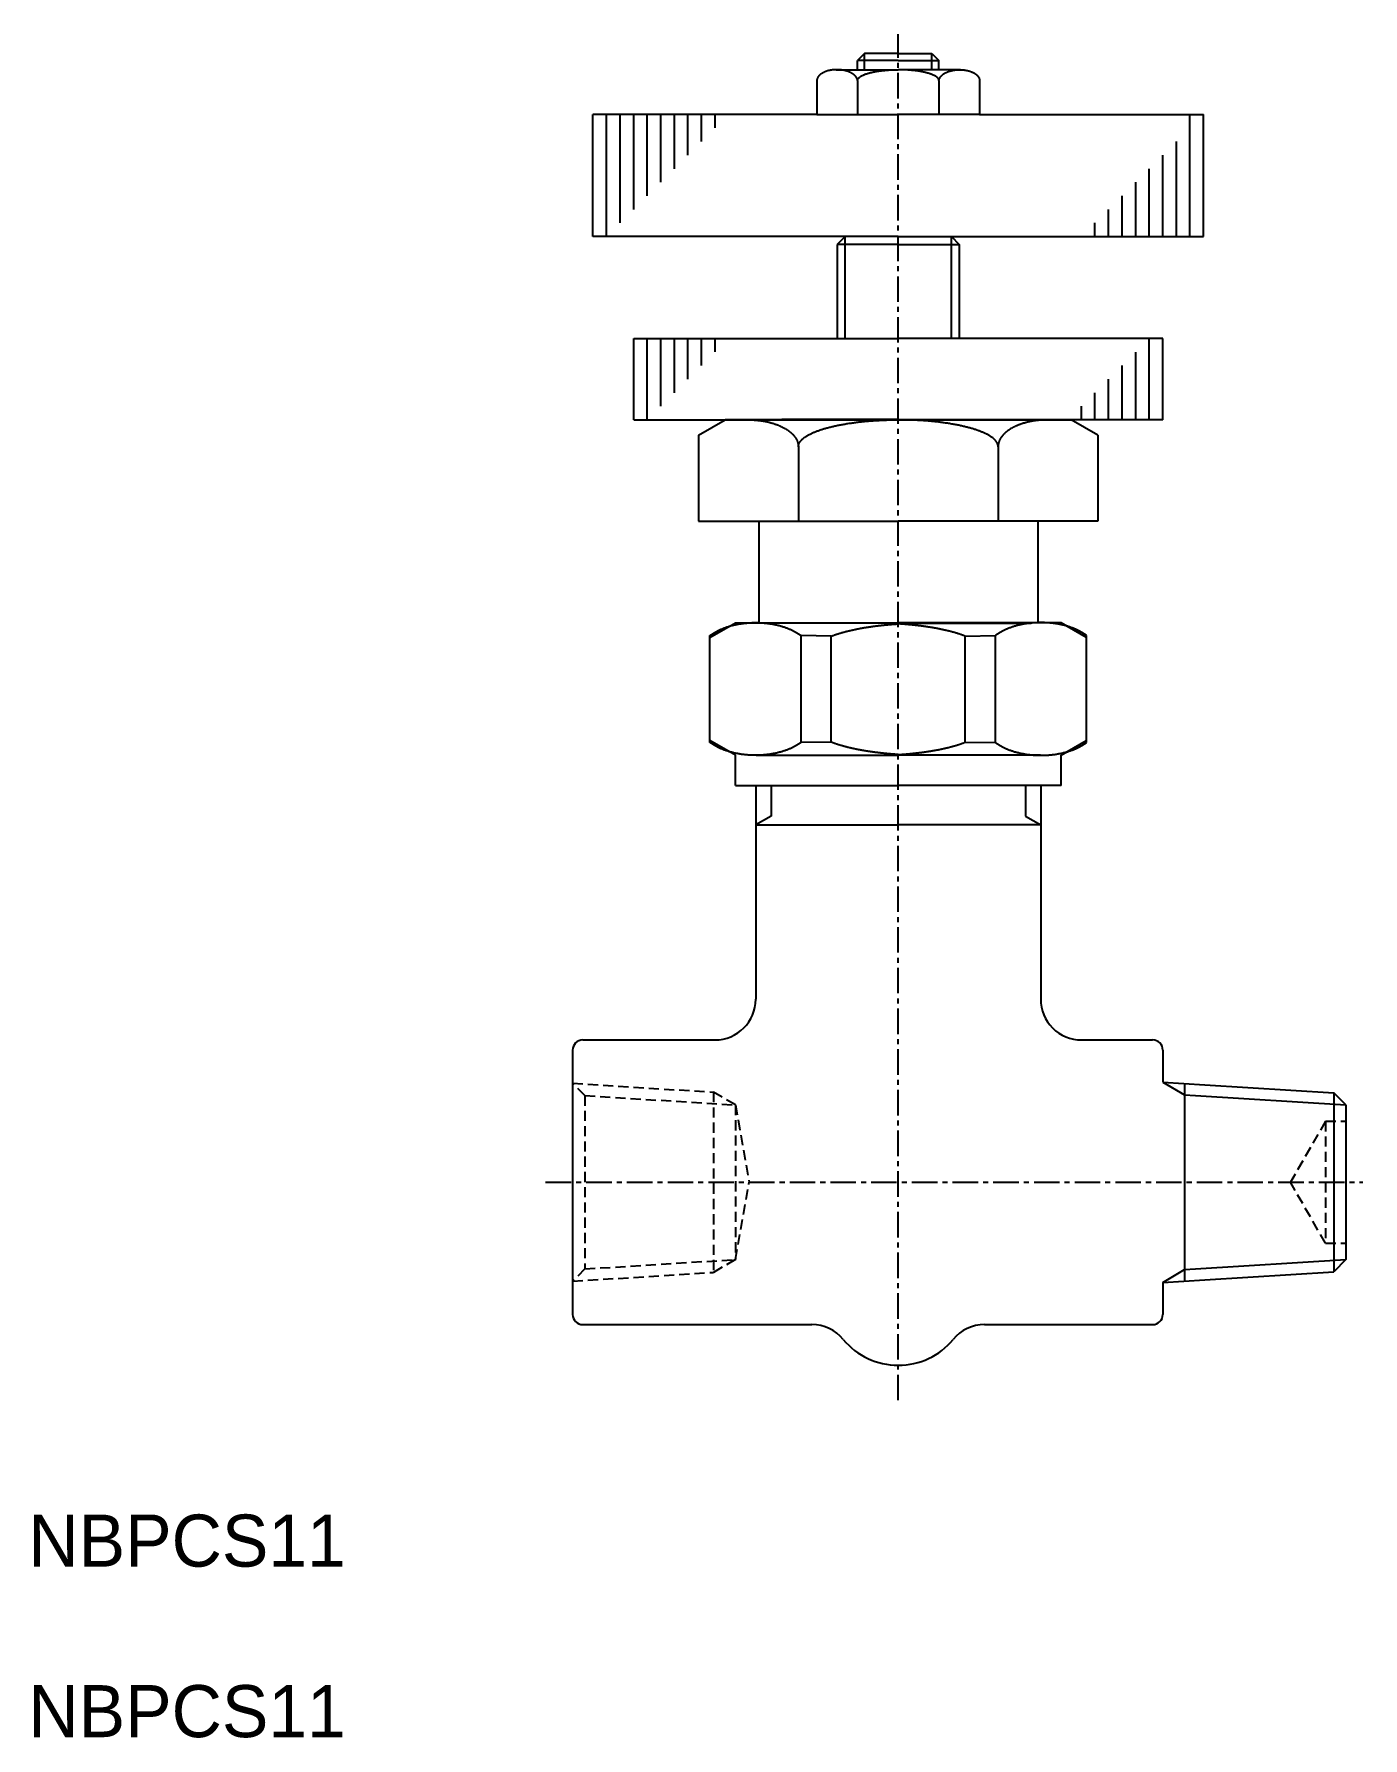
# Model space of a CAD drawing. Extents: x -13.7 to 51.6, y 117.1 to 200.9.
import ezdxf

# ---------------------------------------------------------------- set-up
doc = ezdxf.new("R2010")
doc.units = 0
doc.linetypes.add('CENTER', pattern=[2, 1.25, -0.25, 0.25, -0.25])
doc.linetypes.add('DASHED', pattern=[0.75, 0.5, -0.25])
doc.layers.get('0').update_dxf_attribs({"linetype": 'CONTINUOUS'})
doc.layers.add('CENTER', color=1, linetype='CENTER')

msp = doc.modelspace()

# ---------------------------------------------------------------- texts
at = {"color": 7, "linetype": 'CONTINUOUS'}
for p in [(-14.015, 125.552), (-14.015, 117.167)]:
    msp.add_text('NBPCS11', height=2.5597, dxfattribs=at).set_placement(p)

# ---------------------------------------------------------------- linework, layer by layer
at = {"color": 7, "linetype": 'CONTINUOUS'}
for p, q in [((27.077, 199.95), (26.727, 199.6)), ((28.727, 199.6), (26.727, 199.6)), ((26.727, 199.15), (26.727, 199.6)), ((28.727, 199.95), (27.077, 199.95)), ((28.727, 199.95), (30.377, 199.95)), ((28.727, 199.6), (30.727, 199.6)), ((30.377, 199.95), (30.727, 199.6)), ((30.727, 199.15), (30.727, 199.6)), ((24.727, 198.599), (24.727, 196.95)), ((25.672, 199.15), (28.727, 199.15)), ((26.727, 198.612), (26.727, 198.639)), ((26.727, 198.612), (26.727, 196.95)), ((31.782, 199.15), (28.727, 199.15)), ((30.727, 198.612), (30.727, 198.639)), ((30.727, 198.612), (30.727, 196.95)), ((32.727, 198.599), (32.727, 196.95)), ((24.727, 196.95), (13.727, 196.95)), ((13.727, 190.95), (13.727, 196.95)), ((24.727, 196.95), (28.727, 196.95)), ((32.727, 196.95), (28.727, 196.95)), ((32.727, 196.95), (43.727, 196.95)), ((43.727, 190.95), (43.727, 196.95)), ((28.727, 190.95), (13.727, 190.95)), ((28.727, 190.95), (13.727, 190.95)), ((26.117, 190.95), (25.727, 190.56)), ((28.727, 190.56), (25.727, 190.56)), ((25.727, 190.56), (25.727, 185.935)), ((28.727, 190.95), (26.117, 190.95)), ((28.727, 190.95), (43.727, 190.95)), ((28.727, 190.95), (43.727, 190.95)), ((28.727, 190.95), (31.337, 190.95)), ((28.727, 190.56), (31.727, 190.56)), ((31.337, 190.95), (31.727, 190.56)), ((31.727, 190.56), (31.727, 185.935)), ((15.727, 185.935), (28.727, 185.935)), ((15.727, 181.935), (15.727, 185.935)), ((41.727, 185.935), (28.727, 185.935)), ((41.727, 181.935), (41.727, 185.935)), ((15.727, 181.935), (28.727, 181.935)), ((18.912, 181.176), (20.227, 181.935)), ((28.727, 181.935), (20.227, 181.935)), ((25.727, 181.935), (21.602, 181.935)), ((28.727, 181.95), (23.005, 181.95)), ((28.727, 181.95), (34.45, 181.95)), ((41.727, 181.935), (28.727, 181.935)), ((28.727, 181.935), (37.227, 181.935)), ((31.727, 181.935), (35.852, 181.935)), ((38.542, 181.176), (37.227, 181.935)), ((18.912, 181.176), (18.912, 176.95)), ((38.542, 181.176), (38.542, 176.95)), ((23.82, 180.615), (23.82, 176.95)), ((33.635, 180.615), (33.635, 176.95)), ((18.912, 176.95), (28.727, 176.95)), ((21.87, 176.95), (21.87, 171.95)), ((38.542, 176.95), (28.727, 176.95)), ((35.585, 176.95), (35.585, 171.95)), ((19.477, 171.228), (20.727, 171.95)), ((20.727, 171.95), (28.727, 171.95)), ((28.727, 171.941), (22.204, 171.941)), ((36.727, 171.95), (28.727, 171.95)), ((28.727, 171.941), (35.251, 171.941)), ((37.977, 171.228), (36.727, 171.95)), ((19.477, 166.076), (19.477, 171.324)), ((19.477, 166.172), (19.477, 171.228)), ((23.949, 166.076), (23.949, 171.324)), ((25.432, 171.296), (23.949, 171.324)), ((25.432, 166.087), (25.432, 171.296)), ((32.022, 171.296), (33.505, 171.324)), ((32.022, 166.087), (32.022, 171.296)), ((33.505, 166.076), (33.505, 171.324)), ((37.977, 166.076), (37.977, 171.324)), ((37.977, 166.172), (37.977, 171.228)), ((20.727, 165.45), (19.477, 166.172)), ((25.432, 166.087), (23.949, 166.076)), ((32.022, 166.087), (33.505, 166.076)), ((36.727, 165.45), (37.977, 166.172)), ((20.727, 163.95), (20.727, 165.45)), ((21.74, 165.441), (28.727, 165.441)), ((35.715, 165.441), (28.727, 165.441)), ((36.727, 163.95), (36.727, 165.45)), ((20.727, 163.95), (25.727, 163.95)), ((21.727, 163.95), (21.727, 153.45)), ((24.227, 163.95), (28.727, 163.95)), ((33.227, 163.95), (28.727, 163.95)), ((36.727, 163.95), (31.727, 163.95)), ((35.727, 163.95), (35.727, 153.45)), ((22.477, 162.45), (21.727, 162.017)), ((21.727, 162.017), (28.727, 162.017)), ((35.727, 162.017), (28.727, 162.017)), ((34.977, 162.45), (35.727, 162.017)), ((12.727, 150.95), (12.727, 137.95)), ((13.227, 151.45), (19.727, 151.45)), ((37.727, 151.45), (41.227, 151.45)), ((41.727, 150.95), (41.727, 149.377)), ((41.727, 149.377), (43.799, 149.247)), ((42.799, 149.31), (42.799, 139.59)), ((43.799, 149.247), (50.136, 148.851)), ((50.727, 148.25), (50.136, 148.851)), ((50.136, 148.851), (50.136, 140.049)), ((50.727, 148.25), (50.727, 140.65)), ((43.799, 139.653), (50.136, 140.049)), ((50.727, 140.65), (50.136, 140.049)), ((41.727, 139.523), (43.799, 139.653)), ((41.727, 139.523), (41.727, 137.95)), ((13.227, 137.45), (24.227, 137.45)), ((23.727, 137.45), (24.227, 137.45)), ((24.227, 137.45), (24.485, 137.45)), ((32.97, 137.45), (41.227, 137.45))]:
    msp.add_line(p, q, dxfattribs=at)
at = {"color": 3, "linetype": 'CONTINUOUS'}
for p, q in [((27.077, 199.15), (27.077, 199.95)), ((30.377, 199.15), (30.377, 199.95)), ((14.394, 190.95), (14.394, 196.95)), ((15.061, 191.617), (15.061, 196.95)), ((15.727, 192.283), (15.727, 196.95)), ((16.394, 192.95), (16.394, 196.95)), ((17.061, 193.617), (17.061, 196.95)), ((17.727, 194.283), (17.727, 196.95)), ((17.727, 194.283), (17.727, 196.95)), ((18.394, 194.95), (18.394, 196.95)), ((19.061, 195.617), (19.061, 196.95)), ((19.727, 196.283), (19.727, 196.95)), ((43.061, 190.95), (43.061, 196.95)), ((42.394, 190.95), (42.394, 195.617)), ((41.727, 190.95), (41.727, 194.95)), ((40.394, 190.95), (40.394, 193.617)), ((41.061, 190.95), (41.061, 194.283)), ((39.727, 190.95), (39.727, 192.95)), ((39.727, 190.95), (39.727, 192.95)), ((39.061, 190.95), (39.061, 192.283)), ((38.394, 190.95), (38.394, 191.617)), ((26.117, 185.935), (26.117, 190.95)), ((31.337, 185.935), (31.337, 190.95)), ((16.394, 181.936), (16.394, 185.936)), ((17.061, 182.603), (17.061, 185.936)), ((17.727, 183.27), (17.727, 185.936)), ((18.394, 183.936), (18.394, 185.936)), ((19.061, 184.603), (19.061, 185.936)), ((19.727, 185.27), (19.727, 185.936)), ((40.394, 181.935), (40.394, 185.269)), ((41.061, 181.935), (41.061, 185.935)), ((39.727, 181.935), (39.727, 184.602)), ((39.061, 181.935), (39.061, 183.935)), ((38.394, 181.935), (38.394, 183.269)), ((37.727, 181.935), (37.727, 182.602)), ((22.477, 163.95), (22.477, 162.45)), ((34.977, 163.95), (34.977, 162.45)), ((41.727, 149.377), (42.799, 148.745)), ((42.799, 148.745), (43.33, 148.712)), ((43.33, 148.712), (50.727, 148.25)), ((41.727, 139.523), (42.799, 140.155)), ((42.799, 140.155), (43.33, 140.188)), ((43.33, 140.188), (50.727, 140.65))]:
    msp.add_line(p, q, dxfattribs=at)
at = {"color": 3, "linetype": 'DASHED'}
for p, q in [((12.727, 149.314), (19.655, 148.881)), ((13.33, 148.712), (12.727, 149.314)), ((13.33, 148.712), (13.33, 140.188)), ((13.33, 148.712), (20.727, 148.25)), ((19.655, 148.881), (19.655, 140.019)), ((20.727, 148.25), (19.655, 148.881)), ((20.727, 148.25), (21.397, 144.45)), ((20.727, 148.25), (20.727, 140.65)), ((49.727, 147.45), (47.995, 144.45)), ((49.727, 147.45), (49.727, 141.45)), ((49.727, 147.45), (50.727, 147.45)), ((20.727, 140.65), (21.397, 144.45)), ((49.727, 141.45), (47.995, 144.45)), ((49.727, 141.45), (50.727, 141.45)), ((13.33, 140.188), (12.727, 139.586)), ((12.727, 139.586), (19.655, 140.019)), ((13.33, 140.188), (20.727, 140.65)), ((20.727, 140.65), (19.655, 140.019))]:
    msp.add_line(p, q, dxfattribs=at)
at = {"color": 7, "linetype": 'CONTINUOUS'}
for points in [[(26.729, 198.631, 0), (26.726, 198.645, 0), (26.723, 198.658, 0), (26.719, 198.671, 0), (26.715, 198.684, 0), (26.71, 198.697, 0), (26.704, 198.711, 0), (26.698, 198.724, 0), (26.692, 198.736, 0), (26.684, 198.749, 0), (26.677, 198.762, 0), (26.669, 198.775, 0), (26.66, 198.787, 0), (26.651, 198.8, 0), (26.641, 198.812, 0), (26.631, 198.824, 0), (26.62, 198.836, 0), (26.608, 198.848, 0), (26.597, 198.86, 0), (26.584, 198.872, 0), (26.572, 198.883, 0), (26.558, 198.894, 0), (26.544, 198.906, 0), (26.53, 198.916, 0), (26.516, 198.927, 0), (26.5, 198.938, 0), (26.485, 198.948, 0), (26.469, 198.958, 0), (26.453, 198.968, 0), (26.436, 198.978, 0), (26.419, 198.988, 0), (26.401, 198.997, 0), (26.383, 199.006, 0), (26.364, 199.015, 0), (26.346, 199.023, 0), (26.327, 199.032, 0), (26.307, 199.04, 0), (26.288, 199.048, 0), (26.267, 199.055, 0), (26.247, 199.062, 0), (26.227, 199.069, 0), (26.206, 199.076, 0), (26.184, 199.083, 0), (26.163, 199.089, 0), (26.141, 199.095, 0), (26.119, 199.101, 0), (26.097, 199.106, 0), (26.075, 199.111, 0), (26.052, 199.116, 0), (26.029, 199.12, 0), (26.006, 199.124, 0), (25.983, 199.128, 0), (25.96, 199.132, 0), (25.937, 199.135, 0), (25.913, 199.138, 0), (25.89, 199.14, 0), (25.866, 199.143, 0), (25.842, 199.145, 0), (25.818, 199.146, 0), (25.794, 199.148, 0), (25.771, 199.149, 0), (25.747, 199.15, 0), (25.723, 199.15, 0), (25.699, 199.15, 0), (25.675, 199.15, 0), (25.651, 199.149, 0), (25.627, 199.148, 0), (25.603, 199.147, 0), (25.58, 199.146, 0), (25.556, 199.144, 0), (25.532, 199.142, 0), (25.509, 199.139, 0), (25.486, 199.137, 0), (25.463, 199.133, 0), (25.44, 199.13, 0), (25.417, 199.126, 0), (25.394, 199.122, 0), (25.372, 199.118, 0), (25.349, 199.114, 0), (25.328, 199.109, 0), (25.306, 199.103, 0), (25.284, 199.098, 0), (25.263, 199.092, 0), (25.242, 199.086, 0), (25.221, 199.08, 0), (25.201, 199.073, 0), (25.18, 199.066, 0), (25.16, 199.059, 0), (25.141, 199.052, 0), (25.122, 199.044, 0), (25.103, 199.036, 0), (25.084, 199.028, 0), (25.066, 199.019, 0), (25.049, 199.011, 0), (25.031, 199.002, 0), (25.014, 198.993, 0), (24.998, 198.983, 0), (24.982, 198.974, 0), (24.966, 198.964, 0), (24.951, 198.954, 0), (24.936, 198.943, 0), (24.921, 198.933, 0), (24.907, 198.922, 0), (24.894, 198.911, 0), (24.881, 198.9, 0), (24.868, 198.889, 0), (24.856, 198.878, 0), (24.845, 198.866, 0), (24.834, 198.855, 0), (24.823, 198.843, 0), (24.814, 198.831, 0), (24.804, 198.819, 0), (24.795, 198.806, 0), (24.787, 198.794, 0), (24.779, 198.782, 0), (24.771, 198.769, 0), (24.765, 198.756, 0), (24.759, 198.743, 0), (24.753, 198.731, 0), (24.748, 198.718, 0), (24.743, 198.705, 0), (24.739, 198.691, 0), (24.736, 198.678, 0), (24.733, 198.665, 0), (24.731, 198.652, 0), (24.729, 198.639, 0), (24.728, 198.625, 0), (24.727, 198.612, 0), (24.727, 198.599, 0)], [(26.727, 198.612, 0), (26.727, 198.618, 0), (26.728, 198.625, 0), (26.729, 198.632, 0), (26.73, 198.638, 0), (26.731, 198.645, 0), (26.733, 198.651, 0), (26.735, 198.658, 0), (26.737, 198.664, 0), (26.739, 198.671, 0), (26.742, 198.678, 0), (26.745, 198.684, 0), (26.749, 198.691, 0), (26.753, 198.697, 0), (26.757, 198.704, 0), (26.761, 198.71, 0), (26.766, 198.717, 0), (26.771, 198.723, 0), (26.776, 198.73, 0), (26.781, 198.736, 0), (26.787, 198.742, 0), (26.793, 198.749, 0), (26.8, 198.755, 0), (26.806, 198.762, 0), (26.813, 198.768, 0), (26.821, 198.774, 0), (26.828, 198.78, 0), (26.836, 198.787, 0), (26.844, 198.793, 0), (26.853, 198.799, 0), (26.861, 198.805, 0), (26.87, 198.812, 0), (26.88, 198.818, 0), (26.889, 198.824, 0), (26.899, 198.83, 0), (26.909, 198.836, 0), (26.919, 198.842, 0), (26.93, 198.848, 0), (26.941, 198.854, 0), (26.952, 198.86, 0), (26.963, 198.865, 0), (26.975, 198.871, 0), (26.987, 198.877, 0), (26.999, 198.883, 0), (27.012, 198.888, 0), (27.024, 198.894, 0), (27.038, 198.9, 0), (27.051, 198.905, 0), (27.064, 198.911, 0), (27.078, 198.916, 0), (27.092, 198.922, 0), (27.106, 198.927, 0), (27.121, 198.932, 0), (27.136, 198.938, 0), (27.151, 198.943, 0), (27.166, 198.948, 0), (27.181, 198.953, 0), (27.197, 198.958, 0), (27.213, 198.963, 0), (27.229, 198.968, 0), (27.245, 198.973, 0), (27.262, 198.978, 0), (27.279, 198.983, 0), (27.296, 198.987, 0), (27.313, 198.992, 0), (27.331, 198.997, 0), (27.348, 199.001, 0), (27.366, 199.006, 0), (27.384, 199.01, 0), (27.402, 199.015, 0), (27.421, 199.019, 0), (27.44, 199.023, 0), (27.458, 199.028, 0), (27.477, 199.032, 0), (27.497, 199.036, 0), (27.516, 199.04, 0), (27.536, 199.044, 0), (27.556, 199.048, 0), (27.576, 199.052, 0), (27.596, 199.055, 0), (27.616, 199.059, 0), (27.637, 199.063, 0), (27.657, 199.066, 0), (27.678, 199.07, 0), (27.699, 199.073, 0), (27.72, 199.077, 0), (27.741, 199.08, 0), (27.763, 199.083, 0), (27.784, 199.086, 0), (27.806, 199.089, 0), (27.828, 199.092, 0), (27.85, 199.095, 0), (27.872, 199.098, 0), (27.894, 199.101, 0), (27.917, 199.104, 0), (27.939, 199.106, 0), (27.962, 199.109, 0), (27.985, 199.111, 0), (28.007, 199.114, 0), (28.03, 199.116, 0), (28.053, 199.118, 0), (28.077, 199.121, 0), (28.1, 199.123, 0), (28.123, 199.125, 0), (28.147, 199.127, 0), (28.17, 199.128, 0), (28.194, 199.13, 0), (28.218, 199.132, 0), (28.241, 199.134, 0), (28.265, 199.135, 0), (28.289, 199.137, 0), (28.313, 199.138, 0), (28.337, 199.139, 0), (28.361, 199.141, 0), (28.385, 199.142, 0), (28.41, 199.143, 0), (28.434, 199.144, 0), (28.458, 199.145, 0), (28.482, 199.146, 0), (28.507, 199.147, 0), (28.531, 199.147, 0), (28.556, 199.148, 0), (28.58, 199.148, 0), (28.605, 199.149, 0), (28.629, 199.149, 0), (28.654, 199.149, 0), (28.678, 199.15, 0), (28.703, 199.15, 0), (28.727, 199.15, 0)], [(30.727, 198.612, 0), (30.727, 198.618, 0), (30.727, 198.625, 0), (30.726, 198.632, 0), (30.725, 198.638, 0), (30.724, 198.645, 0), (30.722, 198.651, 0), (30.72, 198.658, 0), (30.718, 198.664, 0), (30.715, 198.671, 0), (30.712, 198.678, 0), (30.709, 198.684, 0), (30.706, 198.691, 0), (30.702, 198.697, 0), (30.698, 198.704, 0), (30.694, 198.71, 0), (30.689, 198.717, 0), (30.684, 198.723, 0), (30.679, 198.73, 0), (30.673, 198.736, 0), (30.667, 198.742, 0), (30.661, 198.749, 0), (30.655, 198.755, 0), (30.648, 198.762, 0), (30.641, 198.768, 0), (30.634, 198.774, 0), (30.626, 198.78, 0), (30.619, 198.787, 0), (30.61, 198.793, 0), (30.602, 198.799, 0), (30.593, 198.805, 0), (30.584, 198.812, 0), (30.575, 198.818, 0), (30.566, 198.824, 0), (30.556, 198.83, 0), (30.546, 198.836, 0), (30.535, 198.842, 0), (30.525, 198.848, 0), (30.514, 198.854, 0), (30.503, 198.86, 0), (30.491, 198.865, 0), (30.479, 198.871, 0), (30.467, 198.877, 0), (30.455, 198.883, 0), (30.443, 198.888, 0), (30.43, 198.894, 0), (30.417, 198.9, 0), (30.404, 198.905, 0), (30.39, 198.911, 0), (30.376, 198.916, 0), (30.362, 198.922, 0), (30.348, 198.927, 0), (30.334, 198.932, 0), (30.319, 198.938, 0), (30.304, 198.943, 0), (30.289, 198.948, 0), (30.273, 198.953, 0), (30.258, 198.958, 0), (30.242, 198.963, 0), (30.226, 198.968, 0), (30.209, 198.973, 0), (30.193, 198.978, 0), (30.176, 198.983, 0), (30.159, 198.987, 0), (30.142, 198.992, 0), (30.124, 198.997, 0), (30.106, 199.001, 0), (30.088, 199.006, 0), (30.07, 199.01, 0), (30.052, 199.015, 0), (30.034, 199.019, 0), (30.015, 199.023, 0), (29.996, 199.028, 0), (29.977, 199.032, 0), (29.958, 199.036, 0), (29.938, 199.04, 0), (29.919, 199.044, 0), (29.899, 199.048, 0), (29.879, 199.052, 0), (29.859, 199.055, 0), (29.838, 199.059, 0), (29.818, 199.063, 0), (29.797, 199.066, 0), (29.776, 199.07, 0), (29.756, 199.073, 0), (29.734, 199.077, 0), (29.713, 199.08, 0), (29.692, 199.083, 0), (29.67, 199.086, 0), (29.648, 199.089, 0), (29.627, 199.092, 0), (29.605, 199.095, 0), (29.582, 199.098, 0), (29.56, 199.101, 0), (29.538, 199.104, 0), (29.515, 199.106, 0), (29.493, 199.109, 0), (29.47, 199.111, 0), (29.447, 199.114, 0), (29.424, 199.116, 0), (29.401, 199.118, 0), (29.378, 199.121, 0), (29.355, 199.123, 0), (29.331, 199.125, 0), (29.308, 199.127, 0), (29.284, 199.128, 0), (29.261, 199.13, 0), (29.237, 199.132, 0), (29.213, 199.134, 0), (29.189, 199.135, 0), (29.165, 199.137, 0), (29.142, 199.138, 0), (29.117, 199.139, 0), (29.093, 199.141, 0), (29.069, 199.142, 0), (29.045, 199.143, 0), (29.021, 199.144, 0), (28.996, 199.145, 0), (28.972, 199.146, 0), (28.948, 199.147, 0), (28.923, 199.147, 0), (28.899, 199.148, 0), (28.874, 199.148, 0), (28.85, 199.149, 0), (28.825, 199.149, 0), (28.801, 199.149, 0), (28.776, 199.15, 0), (28.752, 199.15, 0), (28.727, 199.15, 0)], [(30.726, 198.631, 0), (30.729, 198.645, 0), (30.732, 198.658, 0), (30.736, 198.671, 0), (30.74, 198.684, 0), (30.745, 198.697, 0), (30.75, 198.711, 0), (30.756, 198.724, 0), (30.763, 198.736, 0), (30.77, 198.749, 0), (30.778, 198.762, 0), (30.786, 198.775, 0), (30.794, 198.787, 0), (30.804, 198.8, 0), (30.814, 198.812, 0), (30.824, 198.824, 0), (30.835, 198.836, 0), (30.846, 198.848, 0), (30.858, 198.86, 0), (30.87, 198.872, 0), (30.883, 198.883, 0), (30.896, 198.894, 0), (30.91, 198.906, 0), (30.924, 198.916, 0), (30.939, 198.927, 0), (30.954, 198.938, 0), (30.97, 198.948, 0), (30.985, 198.958, 0), (31.002, 198.968, 0), (31.019, 198.978, 0), (31.036, 198.988, 0), (31.054, 198.997, 0), (31.072, 199.006, 0), (31.09, 199.015, 0), (31.109, 199.023, 0), (31.128, 199.032, 0), (31.147, 199.04, 0), (31.167, 199.048, 0), (31.187, 199.055, 0), (31.207, 199.062, 0), (31.228, 199.069, 0), (31.249, 199.076, 0), (31.27, 199.083, 0), (31.292, 199.089, 0), (31.313, 199.095, 0), (31.335, 199.101, 0), (31.358, 199.106, 0), (31.38, 199.111, 0), (31.402, 199.116, 0), (31.425, 199.12, 0), (31.448, 199.124, 0), (31.471, 199.128, 0), (31.494, 199.132, 0), (31.518, 199.135, 0), (31.541, 199.138, 0), (31.565, 199.14, 0), (31.589, 199.143, 0), (31.612, 199.145, 0), (31.636, 199.146, 0), (31.66, 199.148, 0), (31.684, 199.149, 0), (31.708, 199.15, 0), (31.732, 199.15, 0), (31.756, 199.15, 0), (31.78, 199.15, 0), (31.803, 199.149, 0), (31.827, 199.148, 0), (31.851, 199.147, 0), (31.875, 199.146, 0), (31.898, 199.144, 0), (31.922, 199.142, 0), (31.945, 199.139, 0), (31.969, 199.137, 0), (31.992, 199.133, 0), (32.015, 199.13, 0), (32.038, 199.126, 0), (32.06, 199.122, 0), (32.083, 199.118, 0), (32.105, 199.114, 0), (32.127, 199.109, 0), (32.149, 199.103, 0), (32.17, 199.098, 0), (32.192, 199.092, 0), (32.213, 199.086, 0), (32.233, 199.08, 0), (32.254, 199.073, 0), (32.274, 199.066, 0), (32.294, 199.059, 0), (32.314, 199.052, 0), (32.333, 199.044, 0), (32.352, 199.036, 0), (32.37, 199.028, 0), (32.388, 199.019, 0), (32.406, 199.011, 0), (32.423, 199.002, 0), (32.44, 198.993, 0), (32.457, 198.983, 0), (32.473, 198.974, 0), (32.489, 198.964, 0), (32.504, 198.954, 0), (32.519, 198.943, 0), (32.533, 198.933, 0), (32.547, 198.922, 0), (32.561, 198.911, 0), (32.574, 198.9, 0), (32.586, 198.889, 0), (32.598, 198.878, 0), (32.61, 198.866, 0), (32.621, 198.855, 0), (32.631, 198.843, 0), (32.641, 198.831, 0), (32.651, 198.819, 0), (32.659, 198.806, 0), (32.668, 198.794, 0), (32.676, 198.782, 0), (32.683, 198.769, 0), (32.69, 198.756, 0), (32.696, 198.743, 0), (32.702, 198.731, 0), (32.707, 198.718, 0), (32.711, 198.705, 0), (32.715, 198.691, 0), (32.719, 198.678, 0), (32.721, 198.665, 0), (32.724, 198.652, 0), (32.725, 198.639, 0), (32.727, 198.625, 0), (32.727, 198.612, 0), (32.727, 198.599, 0)], [(21.366, 181.935, 0), (21.396, 181.935, 0), (21.426, 181.935, 0), (21.456, 181.934, 0), (21.486, 181.934, 0), (21.517, 181.933, 0), (21.547, 181.932, 0), (21.576, 181.93, 0), (21.606, 181.929, 0), (21.637, 181.927, 0), (21.666, 181.925, 0), (21.696, 181.923, 0), (21.726, 181.921, 0), (21.756, 181.919, 0), (21.785, 181.916, 0), (21.815, 181.913, 0), (21.845, 181.91, 0), (21.874, 181.907, 0), (21.904, 181.903, 0), (21.933, 181.9, 0), (21.962, 181.896, 0), (21.991, 181.892, 0), (22.02, 181.887, 0), (22.049, 181.883, 0), (22.078, 181.878, 0), (22.107, 181.874, 0), (22.136, 181.869, 0), (22.164, 181.863, 0), (22.193, 181.858, 0), (22.221, 181.853, 0), (22.249, 181.847, 0), (22.277, 181.841, 0), (22.305, 181.835, 0), (22.333, 181.829, 0), (22.36, 181.822, 0), (22.388, 181.815, 0), (22.415, 181.809, 0), (22.442, 181.802, 0), (22.469, 181.794, 0), (22.496, 181.787, 0), (22.523, 181.779, 0), (22.549, 181.772, 0), (22.576, 181.764, 0), (22.602, 181.756, 0), (22.628, 181.747, 0), (22.653, 181.739, 0), (22.679, 181.73, 0), (22.704, 181.722, 0), (22.729, 181.713, 0), (22.754, 181.704, 0), (22.779, 181.694, 0), (22.803, 181.685, 0), (22.828, 181.676, 0), (22.852, 181.666, 0), (22.876, 181.656, 0), (22.899, 181.646, 0), (22.923, 181.636, 0), (22.946, 181.625, 0), (22.969, 181.615, 0), (22.991, 181.604, 0), (23.014, 181.593, 0), (23.036, 181.582, 0), (23.058, 181.571, 0), (23.08, 181.56, 0), (23.101, 181.549, 0), (23.122, 181.537, 0), (23.143, 181.525, 0), (23.164, 181.514, 0), (23.184, 181.502, 0), (23.204, 181.49, 0), (23.224, 181.477, 0), (23.244, 181.465, 0), (23.263, 181.453, 0), (23.282, 181.44, 0), (23.3, 181.427, 0), (23.319, 181.415, 0), (23.337, 181.402, 0), (23.355, 181.389, 0), (23.372, 181.375, 0), (23.389, 181.362, 0), (23.406, 181.349, 0), (23.423, 181.335, 0), (23.439, 181.321, 0), (23.455, 181.308, 0), (23.471, 181.294, 0), (23.486, 181.28, 0), (23.501, 181.266, 0), (23.516, 181.252, 0), (23.53, 181.238, 0), (23.544, 181.223, 0), (23.558, 181.209, 0), (23.571, 181.194, 0), (23.584, 181.18, 0), (23.597, 181.165, 0), (23.609, 181.15, 0), (23.621, 181.135, 0), (23.633, 181.12, 0), (23.644, 181.105, 0), (23.655, 181.09, 0), (23.666, 181.075, 0), (23.676, 181.06, 0), (23.686, 181.045, 0), (23.696, 181.029, 0), (23.705, 181.014, 0), (23.714, 180.998, 0), (23.723, 180.983, 0), (23.731, 180.967, 0), (23.739, 180.952, 0), (23.746, 180.936, 0), (23.753, 180.92, 0), (23.76, 180.904, 0), (23.767, 180.889, 0), (23.773, 180.873, 0), (23.778, 180.857, 0), (23.784, 180.841, 0), (23.789, 180.825, 0), (23.793, 180.809, 0), (23.797, 180.793, 0), (23.801, 180.777, 0), (23.805, 180.761, 0), (23.808, 180.745, 0), (23.811, 180.729, 0), (23.813, 180.712, 0), (23.815, 180.696, 0), (23.817, 180.68, 0), (23.818, 180.664, 0), (23.819, 180.648, 0), (23.82, 180.631, 0), (23.82, 180.615, 0)], [(23.82, 180.615, 0), (23.82, 180.631, 0), (23.821, 180.648, 0), (23.823, 180.664, 0), (23.826, 180.68, 0), (23.829, 180.696, 0), (23.833, 180.712, 0), (23.838, 180.729, 0), (23.843, 180.745, 0), (23.85, 180.761, 0), (23.857, 180.777, 0), (23.864, 180.793, 0), (23.873, 180.809, 0), (23.882, 180.825, 0), (23.892, 180.841, 0), (23.903, 180.857, 0), (23.914, 180.873, 0), (23.926, 180.889, 0), (23.939, 180.904, 0), (23.953, 180.92, 0), (23.967, 180.936, 0), (23.982, 180.952, 0), (23.997, 180.967, 0), (24.014, 180.983, 0), (24.031, 180.998, 0), (24.049, 181.014, 0), (24.067, 181.029, 0), (24.087, 181.045, 0), (24.107, 181.06, 0), (24.127, 181.075, 0), (24.149, 181.09, 0), (24.171, 181.105, 0), (24.193, 181.12, 0), (24.217, 181.135, 0), (24.241, 181.15, 0), (24.265, 181.165, 0), (24.291, 181.18, 0), (24.317, 181.194, 0), (24.344, 181.209, 0), (24.371, 181.223, 0), (24.399, 181.238, 0), (24.428, 181.252, 0), (24.457, 181.266, 0), (24.487, 181.28, 0), (24.518, 181.294, 0), (24.549, 181.308, 0), (24.581, 181.321, 0), (24.614, 181.335, 0), (24.647, 181.349, 0), (24.681, 181.362, 0), (24.715, 181.375, 0), (24.75, 181.389, 0), (24.785, 181.402, 0), (24.822, 181.415, 0), (24.858, 181.427, 0), (24.896, 181.44, 0), (24.934, 181.453, 0), (24.972, 181.465, 0), (25.011, 181.477, 0), (25.051, 181.49, 0), (25.091, 181.502, 0), (25.132, 181.514, 0), (25.173, 181.525, 0), (25.215, 181.537, 0), (25.257, 181.549, 0), (25.3, 181.56, 0), (25.343, 181.571, 0), (25.387, 181.582, 0), (25.432, 181.593, 0), (25.476, 181.604, 0), (25.522, 181.615, 0), (25.568, 181.625, 0), (25.614, 181.636, 0), (25.661, 181.646, 0), (25.708, 181.656, 0), (25.756, 181.666, 0), (25.804, 181.676, 0), (25.852, 181.685, 0), (25.901, 181.694, 0), (25.951, 181.704, 0), (26.001, 181.713, 0), (26.051, 181.722, 0), (26.102, 181.73, 0), (26.153, 181.739, 0), (26.204, 181.747, 0), (26.256, 181.756, 0), (26.308, 181.764, 0), (26.361, 181.772, 0), (26.414, 181.779, 0), (26.467, 181.787, 0), (26.521, 181.794, 0), (26.575, 181.802, 0), (26.629, 181.809, 0), (26.684, 181.815, 0), (26.738, 181.822, 0), (26.794, 181.829, 0), (26.849, 181.835, 0), (26.905, 181.841, 0), (26.961, 181.847, 0), (27.017, 181.853, 0), (27.074, 181.858, 0), (27.131, 181.863, 0), (27.188, 181.869, 0), (27.245, 181.874, 0), (27.303, 181.878, 0), (27.36, 181.883, 0), (27.418, 181.887, 0), (27.477, 181.892, 0), (27.535, 181.896, 0), (27.593, 181.9, 0), (27.652, 181.903, 0), (27.711, 181.907, 0), (27.77, 181.91, 0), (27.829, 181.913, 0), (27.888, 181.916, 0), (27.948, 181.919, 0), (28.007, 181.921, 0), (28.067, 181.923, 0), (28.127, 181.925, 0), (28.186, 181.927, 0), (28.246, 181.929, 0), (28.306, 181.93, 0), (28.366, 181.932, 0), (28.426, 181.933, 0), (28.486, 181.934, 0), (28.547, 181.934, 0), (28.607, 181.935, 0), (28.667, 181.935, 0), (28.727, 181.935, 0)], [(33.635, 180.615, 0), (33.634, 180.631, 0), (33.633, 180.648, 0), (33.631, 180.664, 0), (33.629, 180.68, 0), (33.626, 180.696, 0), (33.621, 180.712, 0), (33.617, 180.729, 0), (33.611, 180.745, 0), (33.605, 180.761, 0), (33.598, 180.777, 0), (33.59, 180.793, 0), (33.582, 180.809, 0), (33.572, 180.825, 0), (33.562, 180.841, 0), (33.552, 180.857, 0), (33.54, 180.873, 0), (33.528, 180.889, 0), (33.516, 180.904, 0), (33.502, 180.92, 0), (33.488, 180.936, 0), (33.473, 180.952, 0), (33.457, 180.967, 0), (33.441, 180.983, 0), (33.423, 180.998, 0), (33.406, 181.014, 0), (33.387, 181.029, 0), (33.368, 181.045, 0), (33.348, 181.06, 0), (33.327, 181.075, 0), (33.306, 181.09, 0), (33.284, 181.105, 0), (33.261, 181.12, 0), (33.238, 181.135, 0), (33.214, 181.15, 0), (33.189, 181.165, 0), (33.164, 181.18, 0), (33.138, 181.194, 0), (33.111, 181.209, 0), (33.083, 181.223, 0), (33.055, 181.238, 0), (33.026, 181.252, 0), (32.997, 181.266, 0), (32.967, 181.28, 0), (32.937, 181.294, 0), (32.905, 181.308, 0), (32.873, 181.321, 0), (32.841, 181.335, 0), (32.808, 181.349, 0), (32.774, 181.362, 0), (32.739, 181.375, 0), (32.705, 181.389, 0), (32.669, 181.402, 0), (32.633, 181.415, 0), (32.596, 181.427, 0), (32.559, 181.44, 0), (32.521, 181.453, 0), (32.482, 181.465, 0), (32.443, 181.477, 0), (32.404, 181.49, 0), (32.364, 181.502, 0), (32.323, 181.514, 0), (32.282, 181.525, 0), (32.24, 181.537, 0), (32.197, 181.549, 0), (32.154, 181.56, 0), (32.111, 181.571, 0), (32.067, 181.582, 0), (32.023, 181.593, 0), (31.978, 181.604, 0), (31.933, 181.615, 0), (31.887, 181.625, 0), (31.84, 181.636, 0), (31.794, 181.646, 0), (31.747, 181.656, 0), (31.699, 181.666, 0), (31.651, 181.676, 0), (31.602, 181.685, 0), (31.553, 181.694, 0), (31.504, 181.704, 0), (31.454, 181.713, 0), (31.403, 181.722, 0), (31.353, 181.73, 0), (31.302, 181.739, 0), (31.25, 181.747, 0), (31.198, 181.756, 0), (31.146, 181.764, 0), (31.094, 181.772, 0), (31.041, 181.779, 0), (30.987, 181.787, 0), (30.934, 181.794, 0), (30.88, 181.802, 0), (30.826, 181.809, 0), (30.771, 181.815, 0), (30.716, 181.822, 0), (30.661, 181.829, 0), (30.605, 181.835, 0), (30.549, 181.841, 0), (30.493, 181.847, 0), (30.437, 181.853, 0), (30.381, 181.858, 0), (30.324, 181.863, 0), (30.267, 181.869, 0), (30.209, 181.874, 0), (30.152, 181.878, 0), (30.094, 181.883, 0), (30.036, 181.887, 0), (29.978, 181.892, 0), (29.92, 181.896, 0), (29.861, 181.9, 0), (29.802, 181.903, 0), (29.744, 181.907, 0), (29.685, 181.91, 0), (29.625, 181.913, 0), (29.566, 181.916, 0), (29.507, 181.919, 0), (29.447, 181.921, 0), (29.388, 181.923, 0), (29.328, 181.925, 0), (29.268, 181.927, 0), (29.208, 181.929, 0), (29.148, 181.93, 0), (29.088, 181.932, 0), (29.028, 181.933, 0), (28.968, 181.934, 0), (28.908, 181.934, 0), (28.848, 181.935, 0), (28.788, 181.935, 0), (28.727, 181.935, 0)], [(36.089, 181.935, 0), (36.058, 181.935, 0), (36.028, 181.935, 0), (35.998, 181.934, 0), (35.968, 181.934, 0), (35.938, 181.933, 0), (35.908, 181.932, 0), (35.878, 181.93, 0), (35.848, 181.929, 0), (35.818, 181.927, 0), (35.788, 181.925, 0), (35.758, 181.923, 0), (35.728, 181.921, 0), (35.699, 181.919, 0), (35.669, 181.916, 0), (35.639, 181.913, 0), (35.61, 181.91, 0), (35.58, 181.907, 0), (35.551, 181.903, 0), (35.522, 181.9, 0), (35.492, 181.896, 0), (35.463, 181.892, 0), (35.434, 181.887, 0), (35.405, 181.883, 0), (35.376, 181.878, 0), (35.347, 181.874, 0), (35.319, 181.869, 0), (35.29, 181.863, 0), (35.262, 181.858, 0), (35.233, 181.853, 0), (35.205, 181.847, 0), (35.177, 181.841, 0), (35.15, 181.835, 0), (35.122, 181.829, 0), (35.094, 181.822, 0), (35.067, 181.815, 0), (35.039, 181.809, 0), (35.012, 181.802, 0), (34.985, 181.794, 0), (34.958, 181.787, 0), (34.932, 181.779, 0), (34.905, 181.772, 0), (34.879, 181.764, 0), (34.853, 181.756, 0), (34.827, 181.747, 0), (34.801, 181.739, 0), (34.776, 181.73, 0), (34.75, 181.722, 0), (34.725, 181.713, 0), (34.7, 181.704, 0), (34.676, 181.694, 0), (34.651, 181.685, 0), (34.627, 181.676, 0), (34.603, 181.666, 0), (34.579, 181.656, 0), (34.555, 181.646, 0), (34.532, 181.636, 0), (34.509, 181.625, 0), (34.486, 181.615, 0), (34.463, 181.604, 0), (34.441, 181.593, 0), (34.419, 181.582, 0), (34.397, 181.571, 0), (34.375, 181.56, 0), (34.353, 181.549, 0), (34.332, 181.537, 0), (34.311, 181.525, 0), (34.291, 181.514, 0), (34.27, 181.502, 0), (34.25, 181.49, 0), (34.23, 181.477, 0), (34.211, 181.465, 0), (34.192, 181.453, 0), (34.173, 181.44, 0), (34.154, 181.427, 0), (34.136, 181.415, 0), (34.118, 181.402, 0), (34.1, 181.389, 0), (34.082, 181.375, 0), (34.065, 181.362, 0), (34.048, 181.349, 0), (34.032, 181.335, 0), (34.015, 181.321, 0), (33.999, 181.308, 0), (33.984, 181.294, 0), (33.968, 181.28, 0), (33.953, 181.266, 0), (33.939, 181.252, 0), (33.925, 181.238, 0), (33.91, 181.223, 0), (33.897, 181.209, 0), (33.883, 181.194, 0), (33.87, 181.18, 0), (33.858, 181.165, 0), (33.845, 181.15, 0), (33.833, 181.135, 0), (33.822, 181.12, 0), (33.81, 181.105, 0), (33.799, 181.09, 0), (33.788, 181.075, 0), (33.778, 181.06, 0), (33.768, 181.045, 0), (33.759, 181.029, 0), (33.749, 181.014, 0), (33.74, 180.998, 0), (33.732, 180.983, 0), (33.724, 180.967, 0), (33.716, 180.952, 0), (33.708, 180.936, 0), (33.701, 180.92, 0), (33.694, 180.904, 0), (33.688, 180.889, 0), (33.682, 180.873, 0), (33.676, 180.857, 0), (33.671, 180.841, 0), (33.666, 180.825, 0), (33.661, 180.809, 0), (33.657, 180.793, 0), (33.653, 180.777, 0), (33.65, 180.761, 0), (33.647, 180.745, 0), (33.644, 180.729, 0), (33.641, 180.712, 0), (33.639, 180.696, 0), (33.638, 180.68, 0), (33.636, 180.664, 0), (33.636, 180.648, 0), (33.635, 180.631, 0), (33.635, 180.615, 0)], [(19.477, 171.324, 0), (19.501, 171.342, 0), (19.526, 171.361, 0), (19.55, 171.379, 0), (19.576, 171.397, 0), (19.602, 171.414, 0), (19.628, 171.431, 0), (19.655, 171.449, 0), (19.682, 171.466, 0), (19.709, 171.482, 0), (19.738, 171.499, 0), (19.766, 171.515, 0), (19.795, 171.531, 0), (19.825, 171.547, 0), (19.854, 171.562, 0), (19.885, 171.578, 0), (19.915, 171.593, 0), (19.946, 171.607, 0), (19.978, 171.622, 0), (20.01, 171.636, 0), (20.042, 171.65, 0), (20.074, 171.664, 0), (20.107, 171.677, 0), (20.141, 171.69, 0), (20.174, 171.703, 0), (20.208, 171.716, 0), (20.242, 171.728, 0), (20.277, 171.74, 0), (20.312, 171.752, 0), (20.347, 171.763, 0), (20.383, 171.775, 0), (20.419, 171.785, 0), (20.455, 171.796, 0), (20.491, 171.806, 0), (20.528, 171.816, 0), (20.565, 171.826, 0), (20.602, 171.835, 0), (20.64, 171.844, 0), (20.677, 171.853, 0), (20.715, 171.861, 0), (20.754, 171.87, 0), (20.792, 171.877, 0), (20.831, 171.885, 0), (20.869, 171.892, 0), (20.908, 171.899, 0), (20.947, 171.905, 0), (20.987, 171.912, 0), (21.026, 171.917, 0), (21.066, 171.923, 0), (21.106, 171.928, 0), (21.145, 171.933, 0), (21.186, 171.937, 0), (21.226, 171.942, 0), (21.266, 171.946, 0), (21.306, 171.949, 0), (21.347, 171.952, 0), (21.387, 171.955, 0), (21.428, 171.958, 0), (21.468, 171.96, 0), (21.509, 171.962, 0), (21.55, 171.963, 0), (21.591, 171.964, 0), (21.632, 171.965, 0), (21.672, 171.966, 0), (21.713, 171.966, 0), (21.754, 171.966, 0), (21.795, 171.965, 0), (21.836, 171.964, 0), (21.877, 171.963, 0), (21.917, 171.962, 0), (21.958, 171.96, 0), (21.999, 171.958, 0), (22.039, 171.955, 0), (22.08, 171.952, 0), (22.12, 171.949, 0), (22.161, 171.946, 0), (22.201, 171.942, 0), (22.241, 171.937, 0), (22.281, 171.933, 0), (22.321, 171.928, 0), (22.361, 171.923, 0), (22.4, 171.917, 0), (22.44, 171.912, 0), (22.479, 171.905, 0), (22.518, 171.899, 0), (22.557, 171.892, 0), (22.596, 171.885, 0), (22.635, 171.877, 0), (22.673, 171.87, 0), (22.711, 171.861, 0), (22.749, 171.853, 0), (22.787, 171.844, 0), (22.824, 171.835, 0), (22.861, 171.826, 0), (22.898, 171.816, 0), (22.935, 171.806, 0), (22.972, 171.796, 0), (23.008, 171.785, 0), (23.044, 171.775, 0), (23.079, 171.763, 0), (23.114, 171.752, 0), (23.149, 171.74, 0), (23.184, 171.728, 0), (23.218, 171.716, 0), (23.252, 171.703, 0), (23.286, 171.69, 0), (23.319, 171.677, 0), (23.352, 171.664, 0), (23.385, 171.65, 0), (23.417, 171.636, 0), (23.449, 171.622, 0), (23.48, 171.607, 0), (23.511, 171.593, 0), (23.542, 171.578, 0), (23.572, 171.562, 0), (23.602, 171.547, 0), (23.631, 171.531, 0), (23.66, 171.515, 0), (23.689, 171.499, 0), (23.717, 171.482, 0), (23.745, 171.466, 0), (23.772, 171.449, 0), (23.799, 171.431, 0), (23.825, 171.414, 0), (23.851, 171.397, 0), (23.876, 171.379, 0), (23.901, 171.361, 0), (23.925, 171.342, 0), (23.949, 171.324, 0)], [(25.432, 171.296, 0), (25.451, 171.303, 0), (25.469, 171.31, 0), (25.487, 171.317, 0), (25.506, 171.324, 0), (25.525, 171.331, 0), (25.544, 171.338, 0), (25.563, 171.345, 0), (25.582, 171.352, 0), (25.601, 171.359, 0), (25.621, 171.366, 0), (25.641, 171.373, 0), (25.66, 171.379, 0), (25.68, 171.386, 0), (25.7, 171.393, 0), (25.721, 171.4, 0), (25.741, 171.406, 0), (25.762, 171.413, 0), (25.782, 171.419, 0), (25.803, 171.426, 0), (25.824, 171.433, 0), (25.845, 171.439, 0), (25.866, 171.446, 0), (25.888, 171.452, 0), (25.909, 171.458, 0), (25.931, 171.465, 0), (25.952, 171.471, 0), (25.974, 171.477, 0), (25.996, 171.484, 0), (26.018, 171.49, 0), (26.041, 171.496, 0), (26.063, 171.502, 0), (26.086, 171.508, 0), (26.108, 171.515, 0), (26.131, 171.521, 0), (26.154, 171.527, 0), (26.177, 171.533, 0), (26.2, 171.539, 0), (26.224, 171.544, 0), (26.247, 171.55, 0), (26.271, 171.556, 0), (26.294, 171.562, 0), (26.318, 171.568, 0), (26.342, 171.573, 0), (26.366, 171.579, 0), (26.39, 171.585, 0), (26.415, 171.59, 0), (26.439, 171.596, 0), (26.463, 171.601, 0), (26.488, 171.607, 0), (26.513, 171.612, 0), (26.538, 171.618, 0), (26.563, 171.623, 0), (26.588, 171.629, 0), (26.613, 171.634, 0), (26.638, 171.639, 0), (26.664, 171.644, 0), (26.689, 171.649, 0), (26.715, 171.655, 0), (26.741, 171.66, 0), (26.767, 171.665, 0), (26.793, 171.67, 0), (26.819, 171.675, 0), (26.845, 171.68, 0), (26.871, 171.685, 0), (26.898, 171.689, 0), (26.924, 171.694, 0), (26.951, 171.699, 0), (26.977, 171.704, 0), (27.004, 171.708, 0), (27.031, 171.713, 0), (27.058, 171.718, 0), (27.085, 171.722, 0), (27.112, 171.727, 0), (27.14, 171.731, 0), (27.167, 171.735, 0), (27.194, 171.74, 0), (27.222, 171.744, 0), (27.25, 171.748, 0), (27.277, 171.753, 0), (27.305, 171.757, 0), (27.333, 171.761, 0), (27.361, 171.765, 0), (27.389, 171.769, 0), (27.417, 171.773, 0), (27.446, 171.777, 0), (27.474, 171.781, 0), (27.502, 171.785, 0), (27.531, 171.789, 0), (27.559, 171.793, 0), (27.588, 171.796, 0), (27.617, 171.8, 0), (27.646, 171.804, 0), (27.675, 171.807, 0), (27.704, 171.811, 0), (27.733, 171.814, 0), (27.762, 171.818, 0), (27.791, 171.821, 0), (27.82, 171.825, 0), (27.85, 171.828, 0), (27.879, 171.831, 0), (27.909, 171.835, 0), (27.938, 171.838, 0), (27.968, 171.841, 0), (27.997, 171.844, 0), (28.027, 171.847, 0), (28.057, 171.85, 0), (28.087, 171.853, 0), (28.117, 171.856, 0), (28.147, 171.859, 0), (28.177, 171.862, 0), (28.207, 171.864, 0), (28.237, 171.867, 0), (28.267, 171.87, 0), (28.298, 171.873, 0), (28.328, 171.875, 0), (28.358, 171.878, 0), (28.389, 171.88, 0), (28.419, 171.883, 0), (28.45, 171.885, 0), (28.481, 171.887, 0), (28.511, 171.89, 0), (28.542, 171.892, 0), (28.573, 171.894, 0), (28.604, 171.896, 0), (28.634, 171.898, 0), (28.665, 171.9, 0), (28.696, 171.902, 0), (28.727, 171.904, 0)], [(32.022, 171.296, 0), (32.004, 171.303, 0), (31.986, 171.31, 0), (31.967, 171.317, 0), (31.948, 171.324, 0), (31.93, 171.331, 0), (31.911, 171.338, 0), (31.892, 171.345, 0), (31.872, 171.352, 0), (31.853, 171.359, 0), (31.834, 171.366, 0), (31.814, 171.373, 0), (31.794, 171.379, 0), (31.774, 171.386, 0), (31.754, 171.393, 0), (31.734, 171.4, 0), (31.713, 171.406, 0), (31.693, 171.413, 0), (31.672, 171.419, 0), (31.651, 171.426, 0), (31.631, 171.433, 0), (31.61, 171.439, 0), (31.588, 171.446, 0), (31.567, 171.452, 0), (31.546, 171.458, 0), (31.524, 171.465, 0), (31.502, 171.471, 0), (31.48, 171.477, 0), (31.458, 171.484, 0), (31.436, 171.49, 0), (31.414, 171.496, 0), (31.391, 171.502, 0), (31.369, 171.508, 0), (31.346, 171.515, 0), (31.323, 171.521, 0), (31.3, 171.527, 0), (31.277, 171.533, 0), (31.254, 171.539, 0), (31.231, 171.544, 0), (31.207, 171.55, 0), (31.184, 171.556, 0), (31.16, 171.562, 0), (31.136, 171.568, 0), (31.112, 171.573, 0), (31.088, 171.579, 0), (31.064, 171.585, 0), (31.04, 171.59, 0), (31.015, 171.596, 0), (30.991, 171.601, 0), (30.966, 171.607, 0), (30.942, 171.612, 0), (30.917, 171.618, 0), (30.892, 171.623, 0), (30.867, 171.629, 0), (30.841, 171.634, 0), (30.816, 171.639, 0), (30.791, 171.644, 0), (30.765, 171.649, 0), (30.739, 171.655, 0), (30.714, 171.66, 0), (30.688, 171.665, 0), (30.662, 171.67, 0), (30.636, 171.675, 0), (30.61, 171.68, 0), (30.583, 171.685, 0), (30.557, 171.689, 0), (30.53, 171.694, 0), (30.504, 171.699, 0), (30.477, 171.704, 0), (30.45, 171.708, 0), (30.424, 171.713, 0), (30.396, 171.718, 0), (30.369, 171.722, 0), (30.342, 171.727, 0), (30.315, 171.731, 0), (30.288, 171.735, 0), (30.26, 171.74, 0), (30.233, 171.744, 0), (30.205, 171.748, 0), (30.177, 171.753, 0), (30.149, 171.757, 0), (30.121, 171.761, 0), (30.093, 171.765, 0), (30.065, 171.769, 0), (30.037, 171.773, 0), (30.009, 171.777, 0), (29.98, 171.781, 0), (29.952, 171.785, 0), (29.924, 171.789, 0), (29.895, 171.793, 0), (29.866, 171.796, 0), (29.837, 171.8, 0), (29.809, 171.804, 0), (29.78, 171.807, 0), (29.751, 171.811, 0), (29.722, 171.814, 0), (29.693, 171.818, 0), (29.663, 171.821, 0), (29.634, 171.825, 0), (29.605, 171.828, 0), (29.575, 171.831, 0), (29.546, 171.835, 0), (29.516, 171.838, 0), (29.487, 171.841, 0), (29.457, 171.844, 0), (29.427, 171.847, 0), (29.398, 171.85, 0), (29.368, 171.853, 0), (29.338, 171.856, 0), (29.308, 171.859, 0), (29.278, 171.862, 0), (29.247, 171.864, 0), (29.217, 171.867, 0), (29.187, 171.87, 0), (29.157, 171.873, 0), (29.126, 171.875, 0), (29.096, 171.878, 0), (29.066, 171.88, 0), (29.035, 171.883, 0), (29.004, 171.885, 0), (28.974, 171.887, 0), (28.943, 171.89, 0), (28.913, 171.892, 0), (28.882, 171.894, 0), (28.851, 171.896, 0), (28.82, 171.898, 0), (28.789, 171.9, 0), (28.758, 171.902, 0), (28.727, 171.904, 0)], [(37.977, 171.324, 0), (37.953, 171.342, 0), (37.929, 171.361, 0), (37.904, 171.379, 0), (37.879, 171.397, 0), (37.853, 171.414, 0), (37.827, 171.431, 0), (37.8, 171.449, 0), (37.773, 171.466, 0), (37.745, 171.482, 0), (37.717, 171.499, 0), (37.688, 171.515, 0), (37.659, 171.531, 0), (37.63, 171.547, 0), (37.6, 171.562, 0), (37.57, 171.578, 0), (37.539, 171.593, 0), (37.508, 171.607, 0), (37.477, 171.622, 0), (37.445, 171.636, 0), (37.413, 171.65, 0), (37.38, 171.664, 0), (37.347, 171.677, 0), (37.314, 171.69, 0), (37.28, 171.703, 0), (37.246, 171.716, 0), (37.212, 171.728, 0), (37.177, 171.74, 0), (37.142, 171.752, 0), (37.107, 171.763, 0), (37.072, 171.775, 0), (37.036, 171.785, 0), (36.999, 171.796, 0), (36.963, 171.806, 0), (36.926, 171.816, 0), (36.889, 171.826, 0), (36.852, 171.835, 0), (36.815, 171.844, 0), (36.777, 171.853, 0), (36.739, 171.861, 0), (36.701, 171.87, 0), (36.663, 171.877, 0), (36.624, 171.885, 0), (36.585, 171.892, 0), (36.546, 171.899, 0), (36.507, 171.905, 0), (36.468, 171.912, 0), (36.428, 171.917, 0), (36.389, 171.923, 0), (36.349, 171.928, 0), (36.309, 171.933, 0), (36.269, 171.937, 0), (36.229, 171.942, 0), (36.188, 171.946, 0), (36.148, 171.949, 0), (36.108, 171.952, 0), (36.067, 171.955, 0), (36.027, 171.958, 0), (35.986, 171.96, 0), (35.945, 171.962, 0), (35.904, 171.963, 0), (35.864, 171.964, 0), (35.823, 171.965, 0), (35.782, 171.966, 0), (35.741, 171.966, 0), (35.7, 171.966, 0), (35.66, 171.965, 0), (35.619, 171.964, 0), (35.578, 171.963, 0), (35.537, 171.962, 0), (35.496, 171.96, 0), (35.456, 171.958, 0), (35.415, 171.955, 0), (35.375, 171.952, 0), (35.334, 171.949, 0), (35.294, 171.946, 0), (35.254, 171.942, 0), (35.213, 171.937, 0), (35.173, 171.933, 0), (35.133, 171.928, 0), (35.094, 171.923, 0), (35.054, 171.917, 0), (35.015, 171.912, 0), (34.975, 171.905, 0), (34.936, 171.899, 0), (34.897, 171.892, 0), (34.858, 171.885, 0), (34.82, 171.877, 0), (34.782, 171.87, 0), (34.743, 171.861, 0), (34.705, 171.853, 0), (34.668, 171.844, 0), (34.63, 171.835, 0), (34.593, 171.826, 0), (34.556, 171.816, 0), (34.519, 171.806, 0), (34.483, 171.796, 0), (34.447, 171.785, 0), (34.411, 171.775, 0), (34.375, 171.763, 0), (34.34, 171.752, 0), (34.305, 171.74, 0), (34.27, 171.728, 0), (34.236, 171.716, 0), (34.202, 171.703, 0), (34.169, 171.69, 0), (34.135, 171.677, 0), (34.102, 171.664, 0), (34.07, 171.65, 0), (34.038, 171.636, 0), (34.006, 171.622, 0), (33.974, 171.607, 0), (33.943, 171.593, 0), (33.913, 171.578, 0), (33.882, 171.562, 0), (33.852, 171.547, 0), (33.823, 171.531, 0), (33.794, 171.515, 0), (33.766, 171.499, 0), (33.737, 171.482, 0), (33.71, 171.466, 0), (33.682, 171.449, 0), (33.656, 171.431, 0), (33.63, 171.414, 0), (33.604, 171.397, 0), (33.578, 171.379, 0), (33.553, 171.361, 0), (33.529, 171.342, 0), (33.505, 171.324, 0)], [(23.949, 166.076, 0), (23.925, 166.058, 0), (23.901, 166.04, 0), (23.876, 166.022, 0), (23.851, 166.004, 0), (23.825, 165.987, 0), (23.799, 165.97, 0), (23.772, 165.953, 0), (23.745, 165.936, 0), (23.717, 165.919, 0), (23.689, 165.903, 0), (23.66, 165.887, 0), (23.631, 165.871, 0), (23.602, 165.856, 0), (23.572, 165.84, 0), (23.542, 165.825, 0), (23.511, 165.81, 0), (23.48, 165.796, 0), (23.449, 165.782, 0), (23.417, 165.767, 0), (23.385, 165.754, 0), (23.352, 165.74, 0), (23.319, 165.727, 0), (23.286, 165.714, 0), (23.252, 165.701, 0), (23.218, 165.689, 0), (23.184, 165.676, 0), (23.149, 165.665, 0), (23.114, 165.653, 0), (23.079, 165.642, 0), (23.044, 165.631, 0), (23.008, 165.62, 0), (22.972, 165.609, 0), (22.935, 165.599, 0), (22.898, 165.589, 0), (22.861, 165.58, 0), (22.824, 165.571, 0), (22.787, 165.562, 0), (22.749, 165.553, 0), (22.711, 165.545, 0), (22.673, 165.537, 0), (22.635, 165.529, 0), (22.596, 165.522, 0), (22.557, 165.515, 0), (22.518, 165.508, 0), (22.479, 165.501, 0), (22.44, 165.495, 0), (22.4, 165.489, 0), (22.361, 165.484, 0), (22.321, 165.479, 0), (22.281, 165.474, 0), (22.241, 165.47, 0), (22.201, 165.465, 0), (22.161, 165.462, 0), (22.12, 165.458, 0), (22.08, 165.455, 0), (22.039, 165.452, 0), (21.999, 165.45, 0), (21.958, 165.447, 0), (21.917, 165.446, 0), (21.877, 165.444, 0), (21.836, 165.443, 0), (21.795, 165.442, 0), (21.754, 165.442, 0), (21.713, 165.441, 0), (21.672, 165.442, 0), (21.632, 165.442, 0), (21.591, 165.443, 0), (21.55, 165.444, 0), (21.509, 165.446, 0), (21.468, 165.447, 0), (21.428, 165.45, 0), (21.387, 165.452, 0), (21.347, 165.455, 0), (21.306, 165.458, 0), (21.266, 165.462, 0), (21.226, 165.465, 0), (21.186, 165.47, 0), (21.145, 165.474, 0), (21.106, 165.479, 0), (21.066, 165.484, 0), (21.026, 165.489, 0), (20.987, 165.495, 0), (20.947, 165.501, 0), (20.908, 165.508, 0), (20.869, 165.515, 0), (20.831, 165.522, 0), (20.792, 165.529, 0), (20.754, 165.537, 0), (20.715, 165.545, 0), (20.677, 165.553, 0), (20.64, 165.562, 0), (20.602, 165.571, 0), (20.565, 165.58, 0), (20.528, 165.589, 0), (20.491, 165.599, 0), (20.455, 165.609, 0), (20.419, 165.62, 0), (20.383, 165.631, 0), (20.347, 165.642, 0), (20.312, 165.653, 0), (20.277, 165.665, 0), (20.242, 165.676, 0), (20.208, 165.689, 0), (20.174, 165.701, 0), (20.141, 165.714, 0), (20.107, 165.727, 0), (20.074, 165.74, 0), (20.042, 165.754, 0), (20.01, 165.767, 0), (19.978, 165.782, 0), (19.946, 165.796, 0), (19.915, 165.81, 0), (19.885, 165.825, 0), (19.854, 165.84, 0), (19.825, 165.856, 0), (19.795, 165.871, 0), (19.766, 165.887, 0), (19.738, 165.903, 0), (19.709, 165.919, 0), (19.682, 165.936, 0), (19.655, 165.953, 0), (19.628, 165.97, 0), (19.602, 165.987, 0), (19.576, 166.004, 0), (19.55, 166.022, 0), (19.526, 166.04, 0), (19.501, 166.058, 0), (19.477, 166.076, 0)], [(28.727, 165.479, 0), (28.696, 165.48, 0), (28.665, 165.482, 0), (28.634, 165.485, 0), (28.604, 165.487, 0), (28.573, 165.489, 0), (28.542, 165.491, 0), (28.511, 165.493, 0), (28.481, 165.495, 0), (28.45, 165.498, 0), (28.419, 165.5, 0), (28.389, 165.503, 0), (28.358, 165.505, 0), (28.328, 165.508, 0), (28.298, 165.51, 0), (28.267, 165.513, 0), (28.237, 165.516, 0), (28.207, 165.518, 0), (28.177, 165.521, 0), (28.147, 165.524, 0), (28.117, 165.527, 0), (28.087, 165.53, 0), (28.057, 165.533, 0), (28.027, 165.536, 0), (27.997, 165.539, 0), (27.968, 165.542, 0), (27.938, 165.545, 0), (27.909, 165.548, 0), (27.879, 165.551, 0), (27.85, 165.555, 0), (27.82, 165.558, 0), (27.791, 165.561, 0), (27.762, 165.565, 0), (27.733, 165.568, 0), (27.704, 165.572, 0), (27.675, 165.575, 0), (27.646, 165.579, 0), (27.617, 165.583, 0), (27.588, 165.586, 0), (27.559, 165.59, 0), (27.531, 165.594, 0), (27.502, 165.598, 0), (27.474, 165.602, 0), (27.446, 165.606, 0), (27.417, 165.61, 0), (27.389, 165.614, 0), (27.361, 165.618, 0), (27.333, 165.622, 0), (27.305, 165.626, 0), (27.277, 165.63, 0), (27.25, 165.634, 0), (27.222, 165.639, 0), (27.194, 165.643, 0), (27.167, 165.647, 0), (27.14, 165.652, 0), (27.112, 165.656, 0), (27.085, 165.661, 0), (27.058, 165.665, 0), (27.031, 165.67, 0), (27.004, 165.674, 0), (26.977, 165.679, 0), (26.951, 165.684, 0), (26.924, 165.689, 0), (26.898, 165.693, 0), (26.871, 165.698, 0), (26.845, 165.703, 0), (26.819, 165.708, 0), (26.793, 165.713, 0), (26.767, 165.718, 0), (26.741, 165.723, 0), (26.715, 165.728, 0), (26.689, 165.733, 0), (26.664, 165.738, 0), (26.638, 165.744, 0), (26.613, 165.749, 0), (26.588, 165.754, 0), (26.563, 165.76, 0), (26.538, 165.765, 0), (26.513, 165.77, 0), (26.488, 165.776, 0), (26.463, 165.781, 0), (26.439, 165.787, 0), (26.415, 165.792, 0), (26.39, 165.798, 0), (26.366, 165.804, 0), (26.342, 165.809, 0), (26.318, 165.815, 0), (26.294, 165.821, 0), (26.271, 165.827, 0), (26.247, 165.832, 0), (26.224, 165.838, 0), (26.2, 165.844, 0), (26.177, 165.85, 0), (26.154, 165.856, 0), (26.131, 165.862, 0), (26.108, 165.868, 0), (26.086, 165.874, 0), (26.063, 165.88, 0), (26.041, 165.887, 0), (26.018, 165.893, 0), (25.996, 165.899, 0), (25.974, 165.905, 0), (25.952, 165.912, 0), (25.931, 165.918, 0), (25.909, 165.924, 0), (25.888, 165.931, 0), (25.866, 165.937, 0), (25.845, 165.944, 0), (25.824, 165.95, 0), (25.803, 165.957, 0), (25.782, 165.963, 0), (25.762, 165.97, 0), (25.741, 165.977, 0), (25.721, 165.983, 0), (25.7, 165.99, 0), (25.68, 165.997, 0), (25.66, 166.003, 0), (25.641, 166.01, 0), (25.621, 166.017, 0), (25.601, 166.024, 0), (25.582, 166.031, 0), (25.563, 166.038, 0), (25.544, 166.045, 0), (25.525, 166.052, 0), (25.506, 166.059, 0), (25.487, 166.066, 0), (25.469, 166.073, 0), (25.451, 166.08, 0), (25.432, 166.087, 0)], [(28.727, 165.479, 0), (28.758, 165.48, 0), (28.789, 165.482, 0), (28.82, 165.485, 0), (28.851, 165.487, 0), (28.882, 165.489, 0), (28.913, 165.491, 0), (28.943, 165.493, 0), (28.974, 165.495, 0), (29.004, 165.498, 0), (29.035, 165.5, 0), (29.066, 165.503, 0), (29.096, 165.505, 0), (29.126, 165.508, 0), (29.157, 165.51, 0), (29.187, 165.513, 0), (29.217, 165.516, 0), (29.247, 165.518, 0), (29.278, 165.521, 0), (29.308, 165.524, 0), (29.338, 165.527, 0), (29.368, 165.53, 0), (29.398, 165.533, 0), (29.427, 165.536, 0), (29.457, 165.539, 0), (29.487, 165.542, 0), (29.516, 165.545, 0), (29.546, 165.548, 0), (29.575, 165.551, 0), (29.605, 165.555, 0), (29.634, 165.558, 0), (29.663, 165.561, 0), (29.693, 165.565, 0), (29.722, 165.568, 0), (29.751, 165.572, 0), (29.78, 165.575, 0), (29.809, 165.579, 0), (29.837, 165.583, 0), (29.866, 165.586, 0), (29.895, 165.59, 0), (29.924, 165.594, 0), (29.952, 165.598, 0), (29.98, 165.602, 0), (30.009, 165.606, 0), (30.037, 165.61, 0), (30.065, 165.614, 0), (30.093, 165.618, 0), (30.121, 165.622, 0), (30.149, 165.626, 0), (30.177, 165.63, 0), (30.205, 165.634, 0), (30.233, 165.639, 0), (30.26, 165.643, 0), (30.288, 165.647, 0), (30.315, 165.652, 0), (30.342, 165.656, 0), (30.369, 165.661, 0), (30.396, 165.665, 0), (30.424, 165.67, 0), (30.45, 165.674, 0), (30.477, 165.679, 0), (30.504, 165.684, 0), (30.53, 165.689, 0), (30.557, 165.693, 0), (30.583, 165.698, 0), (30.61, 165.703, 0), (30.636, 165.708, 0), (30.662, 165.713, 0), (30.688, 165.718, 0), (30.714, 165.723, 0), (30.739, 165.728, 0), (30.765, 165.733, 0), (30.791, 165.738, 0), (30.816, 165.744, 0), (30.841, 165.749, 0), (30.867, 165.754, 0), (30.892, 165.76, 0), (30.917, 165.765, 0), (30.942, 165.77, 0), (30.966, 165.776, 0), (30.991, 165.781, 0), (31.015, 165.787, 0), (31.04, 165.792, 0), (31.064, 165.798, 0), (31.088, 165.804, 0), (31.112, 165.809, 0), (31.136, 165.815, 0), (31.16, 165.821, 0), (31.184, 165.827, 0), (31.207, 165.832, 0), (31.231, 165.838, 0), (31.254, 165.844, 0), (31.277, 165.85, 0), (31.3, 165.856, 0), (31.323, 165.862, 0), (31.346, 165.868, 0), (31.369, 165.874, 0), (31.391, 165.88, 0), (31.414, 165.887, 0), (31.436, 165.893, 0), (31.458, 165.899, 0), (31.48, 165.905, 0), (31.502, 165.912, 0), (31.524, 165.918, 0), (31.546, 165.924, 0), (31.567, 165.931, 0), (31.588, 165.937, 0), (31.61, 165.944, 0), (31.631, 165.95, 0), (31.651, 165.957, 0), (31.672, 165.963, 0), (31.693, 165.97, 0), (31.713, 165.977, 0), (31.734, 165.983, 0), (31.754, 165.99, 0), (31.774, 165.997, 0), (31.794, 166.003, 0), (31.814, 166.01, 0), (31.834, 166.017, 0), (31.853, 166.024, 0), (31.872, 166.031, 0), (31.892, 166.038, 0), (31.911, 166.045, 0), (31.93, 166.052, 0), (31.948, 166.059, 0), (31.967, 166.066, 0), (31.986, 166.073, 0), (32.004, 166.08, 0), (32.022, 166.087, 0)], [(33.505, 166.076, 0), (33.529, 166.058, 0), (33.553, 166.04, 0), (33.578, 166.022, 0), (33.604, 166.004, 0), (33.63, 165.987, 0), (33.656, 165.97, 0), (33.682, 165.953, 0), (33.71, 165.936, 0), (33.737, 165.919, 0), (33.766, 165.903, 0), (33.794, 165.887, 0), (33.823, 165.871, 0), (33.852, 165.856, 0), (33.882, 165.84, 0), (33.913, 165.825, 0), (33.943, 165.81, 0), (33.974, 165.796, 0), (34.006, 165.782, 0), (34.038, 165.767, 0), (34.07, 165.754, 0), (34.102, 165.74, 0), (34.135, 165.727, 0), (34.169, 165.714, 0), (34.202, 165.701, 0), (34.236, 165.689, 0), (34.27, 165.676, 0), (34.305, 165.665, 0), (34.34, 165.653, 0), (34.375, 165.642, 0), (34.411, 165.631, 0), (34.447, 165.62, 0), (34.483, 165.609, 0), (34.519, 165.599, 0), (34.556, 165.589, 0), (34.593, 165.58, 0), (34.63, 165.571, 0), (34.668, 165.562, 0), (34.705, 165.553, 0), (34.743, 165.545, 0), (34.782, 165.537, 0), (34.82, 165.529, 0), (34.858, 165.522, 0), (34.897, 165.515, 0), (34.936, 165.508, 0), (34.975, 165.501, 0), (35.015, 165.495, 0), (35.054, 165.489, 0), (35.094, 165.484, 0), (35.133, 165.479, 0), (35.173, 165.474, 0), (35.213, 165.47, 0), (35.254, 165.465, 0), (35.294, 165.462, 0), (35.334, 165.458, 0), (35.375, 165.455, 0), (35.415, 165.452, 0), (35.456, 165.45, 0), (35.496, 165.447, 0), (35.537, 165.446, 0), (35.578, 165.444, 0), (35.619, 165.443, 0), (35.66, 165.442, 0), (35.7, 165.442, 0), (35.741, 165.441, 0), (35.782, 165.442, 0), (35.823, 165.442, 0), (35.864, 165.443, 0), (35.904, 165.444, 0), (35.945, 165.446, 0), (35.986, 165.447, 0), (36.027, 165.45, 0), (36.067, 165.452, 0), (36.108, 165.455, 0), (36.148, 165.458, 0), (36.188, 165.462, 0), (36.229, 165.465, 0), (36.269, 165.47, 0), (36.309, 165.474, 0), (36.349, 165.479, 0), (36.389, 165.484, 0), (36.428, 165.489, 0), (36.468, 165.495, 0), (36.507, 165.501, 0), (36.546, 165.508, 0), (36.585, 165.515, 0), (36.624, 165.522, 0), (36.663, 165.529, 0), (36.701, 165.537, 0), (36.739, 165.545, 0), (36.777, 165.553, 0), (36.815, 165.562, 0), (36.852, 165.571, 0), (36.889, 165.58, 0), (36.926, 165.589, 0), (36.963, 165.599, 0), (36.999, 165.609, 0), (37.036, 165.62, 0), (37.072, 165.631, 0), (37.107, 165.642, 0), (37.142, 165.653, 0), (37.177, 165.665, 0), (37.212, 165.676, 0), (37.246, 165.689, 0), (37.28, 165.701, 0), (37.314, 165.714, 0), (37.347, 165.727, 0), (37.38, 165.74, 0), (37.413, 165.754, 0), (37.445, 165.767, 0), (37.477, 165.782, 0), (37.508, 165.796, 0), (37.539, 165.81, 0), (37.57, 165.825, 0), (37.6, 165.84, 0), (37.63, 165.856, 0), (37.659, 165.871, 0), (37.688, 165.887, 0), (37.717, 165.903, 0), (37.745, 165.919, 0), (37.773, 165.936, 0), (37.8, 165.953, 0), (37.827, 165.97, 0), (37.853, 165.987, 0), (37.879, 166.004, 0), (37.904, 166.022, 0), (37.929, 166.04, 0), (37.953, 166.058, 0), (37.977, 166.076, 0)]]:
    msp.add_polyline3d(points, dxfattribs=at)
for centre, radius, start, end in [((19.727, 153.45), 2, 270, 360), ((37.727, 153.45), 2, 179.99999, 270), ((13.227, 150.95), 0.5, 90, 180), ((41.227, 150.95), 0.5, 0, 90), ((13.227, 137.95), 0.5, 180, 270), ((24.485, 135.45), 2, 39.5212, 90), ((32.97, 135.45), 2, 90, 140.4788), ((41.227, 137.95), 0.5, 270, 360), ((28.727, 138.95), 3.5, 219.5212, 320.4788)]:
    msp.add_arc(centre, radius, start, end, dxfattribs=at)
at = {"layer": 'CENTER', "color": 1, "linetype": 'CENTER'}
for p, q in [((28.727, 133.739), (28.727, 200.901)), ((11.398, 144.45), (51.559, 144.45))]:
    msp.add_line(p, q, dxfattribs=at)

msp.set_redraw_order([(e.dxf.handle, doc.entitydb.next_handle()) for e in msp.query("TEXT MTEXT ATTDEF DIMENSION ARC_DIMENSION")])  # texts and dimensions are drawn at this point

doc.saveas('drawing.dxf')
